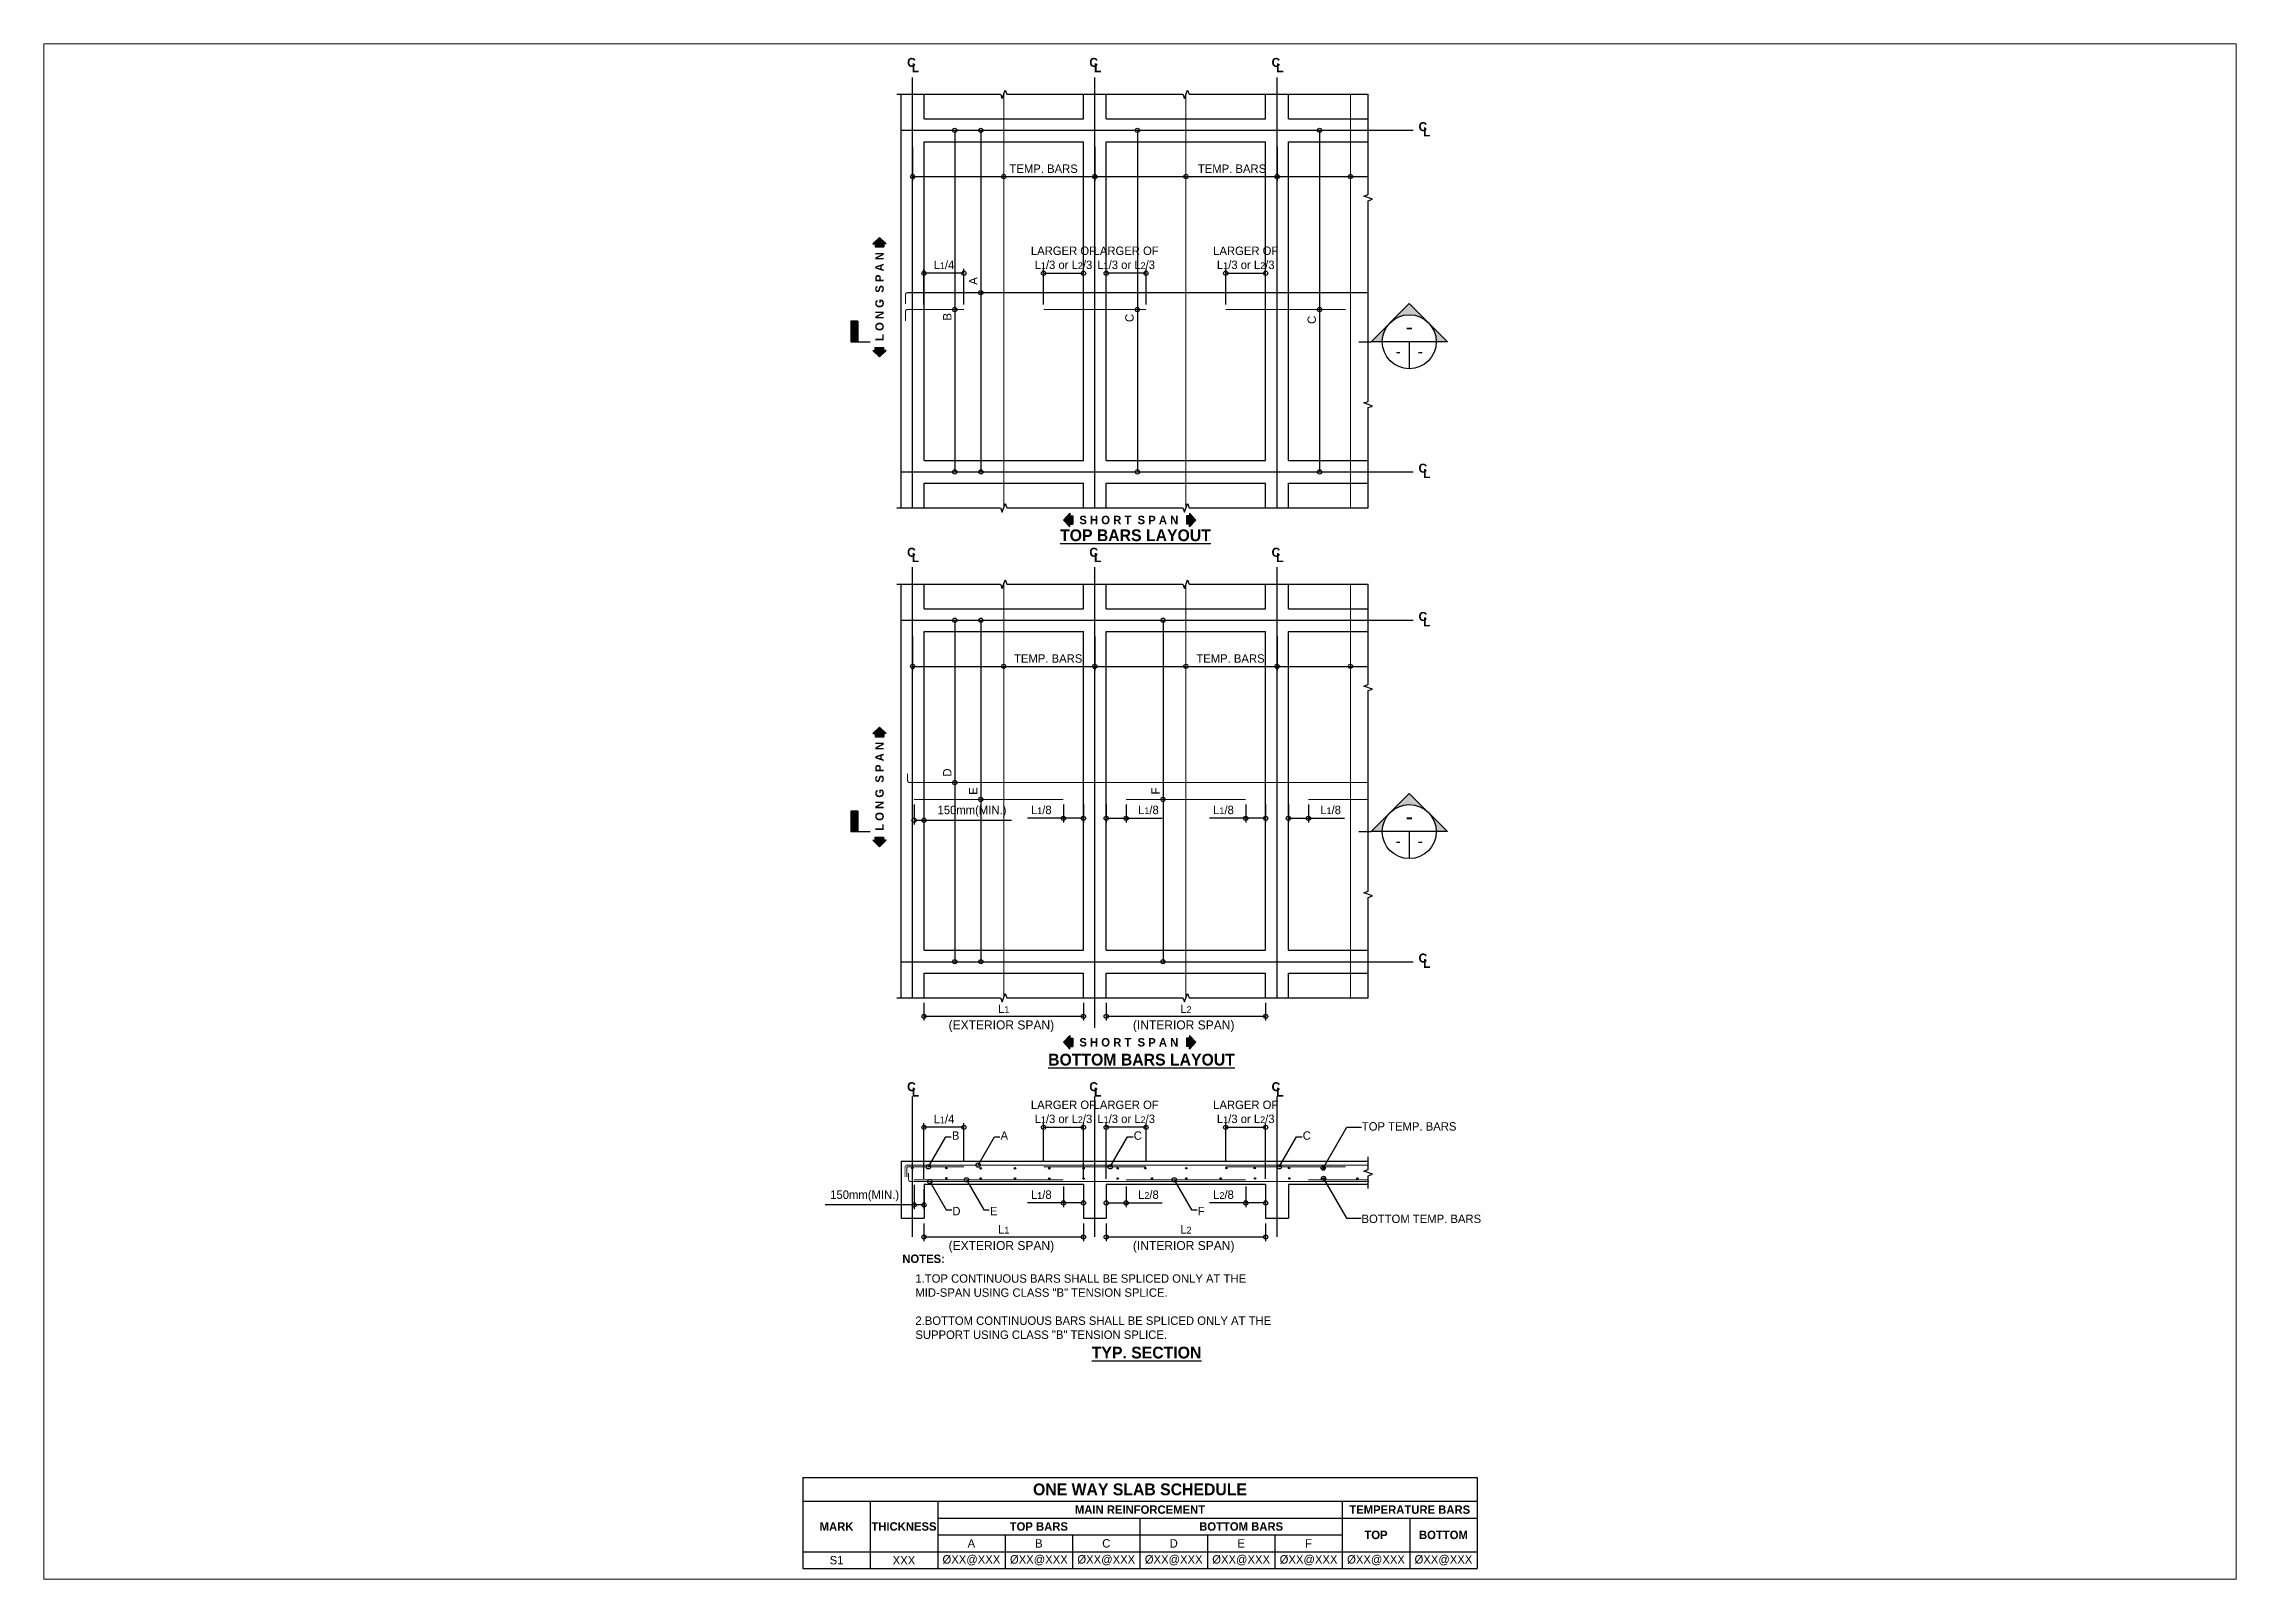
# Paper-space layout 'Layout1' of a CAD drawing. Header units: millimetres. Extents: x 29 to 262, y 20 to 183.
# The model-space entities are those that its viewports show. They can reach past a viewport. Long polylines and large blocks are cut down to what shows.
import ezdxf

# ---------------------------------------------------------------- set-up
doc = ezdxf.new("R2010")
doc.units = ezdxf.units.MM
doc.header["$PDMODE"] = 3
doc.linetypes.add('CENTER2', pattern=[28.575, 19.05, -3.175, 3.175, -3.175])
doc.linetypes.add('HIDDEN2', pattern=[4.7625, 3.175, -1.5875])
for name, color, linetype in [('G-ANNO-DIM', 106, 'Continuous'), ('G-ANNO-SECTIONS', 4, 'Continuous'), ('G-ANNO-TITLE', 7, 'Continuous'), ('G-GRID LINES', 8, 'Continuous'), ('G-HATCHES', 8, 'Continuous'), ('S-DETAILS', 254, 'Continuous'), ('S-REBARS', 162, 'Continuous')]:
    doc.layers.add(name, color=color, linetype=linetype)
doc.styles.add('Century', font='GOTHIC.TTF')
doc.styles.add('Century Bold', font='GOTHICB.TTF')
doc.dimstyles.new('DIM1_30', dxfattribs={"dimscale": 30, "dimtxt": 2.5, "dimasz": 2.5, "dimexe": 1.25, "dimexo": 1.5, "dimgap": 1, "dimtad": 1, "dimdec": 0, "dimtxsty": 'Century', "dimblk": 'SMALL', "dimcen": 2.5, "dimadec": 0, "dimazin": 0, "dimtfac": 1, "dimtdec": 0, "dimtmove": 0, "dimatfit": 3, "dimfxl": 1, "dimarcsym": 0})

psp = doc.layouts.get("Layout1")

msp = doc.modelspace()

# ---------------------------------------------------------------- texts
at = {"attachment_point": 5}
for s, insert, char_height, width, style in [('ONE WAY SLAB SCHEDULE', (147219.1, 49224.8), 105, 6000, 'Century Bold'), ('MAIN REINFORCEMENT', (147219.1, 49044.8), 75, 3600, 'Century Bold'), ('TEMPERATURE BARS', (149619.1, 49044.8), 75, 1200, 'Century Bold'), ('MARK', (144519.1, 48894.8), 75, 600, 'Century Bold'), ('THICKNESS', (145119.1, 48894.8), 75, 600, 'Century Bold'), ('A', (145719.1, 48744.8), 75, 600, 'Century'), ('TOP BARS', (146319.1, 48894.8), 75, 1800, 'Century Bold'), ('B', (146319.1, 48744.8), 75, 600, 'Century'), ('C', (146919.1, 48744.8), 75, 600, 'Century'), ('D', (147519.1, 48744.8), 75, 600, 'Century'), ('BOTTOM BARS', (148119.1, 48894.8), 75, 1800, 'Century Bold'), ('E', (148119.1, 48744.8), 75, 600, 'Century'), ('F', (148719.1, 48744.8), 75, 600, 'Century'), ('TOP', (149319.1, 48819.8), 75, 600, 'Century Bold'), ('BOTTOM', (149919.1, 48819.8), 75, 600, 'Century Bold'), ('S1', (144519.1, 48594.8), 75, 600, 'Century'), ('XXX', (145119.1, 48594.8), 75, 600, 'Century'), ('%%CXX@XXX', (145719.1, 48594.8), 75, 600, 'Century'), ('%%CXX@XXX', (146319.1, 48594.8), 75, 600, 'Century'), ('%%CXX@XXX', (146919.1, 48594.8), 75, 600, 'Century'), ('%%CXX@XXX', (147519.1, 48594.8), 75, 600, 'Century'), ('%%CXX@XXX', (148119.1, 48594.8), 75, 600, 'Century'), ('%%CXX@XXX', (148719.1, 48594.8), 75, 600, 'Century'), ('%%CXX@XXX', (149319.1, 48594.8), 75, 600, 'Century'), ('%%CXX@XXX', (149919.1, 48594.8), 75, 600, 'Century')]:
    msp.add_mtext(s, dxfattribs=dict(at, insert=insert, char_height=char_height, width=width, style=style))
at = {"layer": 'G-ANNO-DIM', "style": 'Century Bold'}
for p in [(144939.2, 59446.2), (144939.2, 55086.5)]:
    msp.add_text('L O N G  S P A N', height=75, rotation=90, dxfattribs=at).set_placement(p)
at = {"layer": 'G-ANNO-DIM'}
for s, height, style, p in [('S H O R T  S P A N', 75, 'Century Bold', (146679.4, 57815.6)), ('(EXTERIOR SPAN)', 80, 'Century', (145516.2, 53319)), ('(INTERIOR SPAN)', 80, 'Century', (147156.3, 53319)), ('S H O R T  S P A N', 75, 'Century Bold', (146679.4, 53167)), ('(EXTERIOR SPAN)', 80, 'Century', (145516.2, 51355.6)), ('(INTERIOR SPAN)', 80, 'Century', (147156.3, 51355.6))]:
    msp.add_text(s, height=height, dxfattribs=dict(at, style=style)).set_placement(p)
at = {"layer": 'G-ANNO-DIM', "color": 7, "char_height": 80, "width": 142.382, "attachment_point": 1, "style": 'Century'}
for s, insert in [('{\\fCentury Gothic|b1|i0|c0|p34;C}', (145147.2, 61965.5)), ('{\\fCentury Gothic|b1|i0|c0|p34;L}', (145188.3, 61918.1)), ('{\\fCentury Gothic|b1|i0|c0|p34;C}', (146768.6, 61965.5)), ('{\\fCentury Gothic|b1|i0|c0|p34;L}', (146809.8, 61918.1)), ('{\\fCentury Gothic|b1|i0|c0|p34;C}', (148390.1, 61965.5)), ('{\\fCentury Gothic|b1|i0|c0|p34;L}', (148431.2, 61918.1)), ('{\\fCentury Gothic|b1|i0|c0|p34;C}', (149697.6, 61393.9)), ('{\\fCentury Gothic|b1|i0|c0|p34;L}', (149738.7, 61346.5)), ('{\\fCentury Gothic|b1|i0|c0|p34;C}', (149697.6, 58354.2)), ('{\\fCentury Gothic|b1|i0|c0|p34;L}', (149738.7, 58306.8)), ('{\\fCentury Gothic|b1|i0|c0|p34;C}', (145147.2, 57605.7)), ('{\\fCentury Gothic|b1|i0|c0|p34;L}', (145188.3, 57558.3)), ('{\\fCentury Gothic|b1|i0|c0|p34;C}', (146768.6, 57605.7)), ('{\\fCentury Gothic|b1|i0|c0|p34;L}', (146809.8, 57558.3)), ('{\\fCentury Gothic|b1|i0|c0|p34;C}', (148390.1, 57605.7)), ('{\\fCentury Gothic|b1|i0|c0|p34;L}', (148431.2, 57558.3)), ('{\\fCentury Gothic|b1|i0|c0|p34;C}', (149697.6, 57034.2)), ('{\\fCentury Gothic|b1|i0|c0|p34;L}', (149738.7, 56986.8)), ('{\\fCentury Gothic|b1|i0|c0|p34;C}', (149697.6, 53994.5)), ('{\\fCentury Gothic|b1|i0|c0|p34;L}', (149738.7, 53947.1)), ('{\\fCentury Gothic|b1|i0|c0|p34;C}', (145147.2, 52849.4)), ('{\\fCentury Gothic|b1|i0|c0|p34;L}', (145188.3, 52802)), ('{\\fCentury Gothic|b1|i0|c0|p34;C}', (146768.6, 52849.4)), ('{\\fCentury Gothic|b1|i0|c0|p34;L}', (146809.8, 52802)), ('{\\fCentury Gothic|b1|i0|c0|p34;C}', (148390.1, 52849.4)), ('{\\fCentury Gothic|b1|i0|c0|p34;L}', (148431.2, 52802))]:
    msp.add_mtext(s, dxfattribs=dict(at, insert=insert))
at = {"layer": 'G-ANNO-DIM', "char_height": 75, "width": 1910.763, "line_spacing_factor": 0.900296, "style": 'Century'}
for s, insert, attachment_point in [('\\A1;TOP TEMP. BARS', (149193.2, 52493.5), 1), ('\\A1;BOTTOM TEMP. BARS', (149190.1, 51595), 7)]:
    msp.add_mtext(s, dxfattribs=dict(at, insert=insert, attachment_point=attachment_point))
at = {"layer": 'G-ANNO-DIM', "char_height": 75, "style": 'Century'}
for s, insert, width, attachment_point in [('B', (145545.7, 52412.1), 468.48, 1), ('A', (145978.6, 52412.1), 468.48, 1), ('C', (147163.5, 52412.1), 468.48, 1), ('C', (148667.5, 52412.1), 468.48, 1), ('D', (145549.5, 51664.5), 468.48, 7), ('E', (145884.3, 51664.5), 468.48, 7), ('F', (147732.7, 51664.5), 468.48, 7), ('{\\fCentury Gothic|b1|i0|c0|p34;NOTES:}', (145104.3, 51315.3), 351.101, 1), ('1.TOP CONTINUOUS BARS SHALL BE SPLICED ONLY AT THE MID-SPAN USING CLASS "B" TENSION SPLICE. \\P\\P2.BOTTOM CONTINUOUS BARS SHALL BE SPLICED ONLY AT THE SUPPORT USING CLASS "B" TENSION SPLICE. ', (145220.6, 51139.6), 3378.53, 1)]:
    msp.add_mtext(s, dxfattribs=dict(at, insert=insert, width=width, attachment_point=attachment_point))
at = {"layer": 'G-ANNO-SECTIONS', "attachment_point": 5, "style": 'Century'}
for insert, char_height, width in [((149615.2, 59574.4), 150, 474.275), ((149516.1, 59354.6), 105, 198.213), ((149714.3, 59354.6), 105, 198.213), ((149615.2, 55214.7), 150, 474.275), ((149516.1, 54994.9), 105, 198.213), ((149714.3, 54994.9), 105, 198.213)]:
    msp.add_mtext('-', dxfattribs=dict(at, insert=insert, char_height=char_height, width=width))
at = {"layer": 'G-ANNO-TITLE', "style": 'Century Bold'}
for s, p in [('%%UTOP BARS LAYOUT', (146507.8, 57664.7)), ('%%UBOTTOM BARS LAYOUT', (146401.7, 52997.8)), ('%%UTYP. SECTION', (146789.9, 50390.4))]:
    msp.add_text(s, height=104.999, dxfattribs=at).set_placement(p)

# ---------------------------------------------------------------- blocks, each defined once
blk = doc.blocks.new('_Small')
at = {"color": 0, "linetype": 'ByBlock', "lineweight": -2}
blk.add_circle((0, 0), 0.25, dxfattribs=at)
blk = doc.blocks.new('*D33')
at = {"layer": 'Defpoints', "color": 0, "transparency": 16777216}
for p in [(145297, 51638), (146716, 51638), (146716, 51472)]:
    blk.add_point(p, dxfattribs=at)
at = {"layer": 'G-ANNO-DIM', "color": 0, "lineweight": -2, "transparency": 16777216}
for p, q in [((145297, 51593), (145297, 51435)), ((146716, 51593), (146716, 51435)), ((145297, 51472), (146716, 51472))]:
    blk.add_line(p, q, dxfattribs=at)
at = {"layer": 'G-ANNO-DIM', "color": 0, "lineweight": -2, "transparency": 16777216, "xscale": 75, "yscale": 75, "zscale": 75, "rotation": 180}
blk.add_blockref('_Small', (145297, 51472), dxfattribs=at)
at = {"layer": 'G-ANNO-DIM', "color": 0, "lineweight": -2, "transparency": 16777216, "xscale": 75, "yscale": 75, "zscale": 75}
blk.add_blockref('_Small', (146716, 51472), dxfattribs=at)
at = {"layer": 'G-ANNO-DIM', "color": 0, "transparency": 16777216, "insert": (146006, 51540), "char_height": 75, "attachment_point": 5, "style": 'Century'}
blk.add_mtext('L{\\H0.8x;1}', dxfattribs=at)
blk = doc.blocks.new('*D34')
at = {"layer": 'Defpoints', "color": 0, "transparency": 16777216}
for p in [(146919, 51638), (148337, 51638), (148337, 51472)]:
    blk.add_point(p, dxfattribs=at)
at = {"layer": 'G-ANNO-DIM', "color": 0, "lineweight": -2, "transparency": 16777216}
for p, q in [((146919, 51593), (146919, 51435)), ((148337, 51593), (148337, 51435)), ((146919, 51472), (148337, 51472))]:
    blk.add_line(p, q, dxfattribs=at)
at = {"layer": 'G-ANNO-DIM', "color": 0, "lineweight": -2, "transparency": 16777216, "xscale": 75, "yscale": 75, "zscale": 75, "rotation": 180}
blk.add_blockref('_Small', (146919, 51472), dxfattribs=at)
at = {"layer": 'G-ANNO-DIM', "color": 0, "lineweight": -2, "transparency": 16777216, "xscale": 75, "yscale": 75, "zscale": 75}
blk.add_blockref('_Small', (148337, 51472), dxfattribs=at)
at = {"layer": 'G-ANNO-DIM', "color": 0, "transparency": 16777216, "insert": (147628, 51540), "char_height": 75, "attachment_point": 5, "style": 'Century'}
blk.add_mtext('L{\\H0.8x;2}', dxfattribs=at)
blk = doc.blocks.new('*D4')
at = {"layer": 'Defpoints', "color": 0, "transparency": 16777216}
for p in [(145209, 51981), (145297, 51943), (145297, 51757)]:
    blk.add_point(p, dxfattribs=at)
at = {"layer": 'G-ANNO-DIM', "color": 0, "lineweight": -2, "transparency": 16777216}
for p, q in [((145209, 51936), (145209, 51720)), ((145297, 51898), (145297, 51720)), ((145209, 51757), (144417, 51757)), ((145297, 51757), (145209, 51757))]:
    blk.add_line(p, q, dxfattribs=at)
at = {"layer": 'G-ANNO-DIM', "color": 0, "lineweight": -2, "transparency": 16777216, "xscale": 75, "yscale": 75, "zscale": 75, "rotation": 180}
blk.add_blockref('_Small', (145209, 51757), dxfattribs=at)
at = {"layer": 'G-ANNO-DIM', "color": 0, "lineweight": -2, "transparency": 16777216, "xscale": 75, "yscale": 75, "zscale": 75}
blk.add_blockref('_Small', (145297, 51757), dxfattribs=at)
at = {"layer": 'G-ANNO-DIM', "color": 0, "transparency": 16777216, "insert": (144769, 51837), "char_height": 75, "attachment_point": 5, "style": 'Century'}
blk.add_mtext('150mm(MIN.)', dxfattribs=at)
blk = doc.blocks.new('*D5')
at = {"layer": 'Defpoints', "color": 0, "transparency": 16777216}
for p in [(146538, 51965), (146716, 51943), (146538, 51775)]:
    blk.add_point(p, dxfattribs=at)
at = {"layer": 'G-ANNO-DIM', "color": 0, "lineweight": -2, "transparency": 16777216}
for p, q in [((146538, 51920), (146538, 51737)), ((146716, 51898), (146716, 51737)), ((146538, 51775), (146218, 51775)), ((146716, 51775), (146538, 51775))]:
    blk.add_line(p, q, dxfattribs=at)
at = {"layer": 'G-ANNO-DIM', "color": 0, "lineweight": -2, "transparency": 16777216, "xscale": 75, "yscale": 75, "zscale": 75, "rotation": 180}
blk.add_blockref('_Small', (146538, 51775), dxfattribs=at)
at = {"layer": 'G-ANNO-DIM', "color": 0, "lineweight": -2, "transparency": 16777216, "xscale": 75, "yscale": 75, "zscale": 75}
blk.add_blockref('_Small', (146716, 51775), dxfattribs=at)
at = {"layer": 'G-ANNO-DIM', "color": 0, "transparency": 16777216, "insert": (146341, 51848), "char_height": 75, "attachment_point": 5, "style": 'Century'}
blk.add_mtext('L{\\H0.8x;1}/8', dxfattribs=at)
blk = doc.blocks.new('*D6')
at = {"layer": 'Defpoints', "color": 0, "transparency": 16777216}
for p in [(146919, 51943), (147096, 51965), (147096, 51775)]:
    blk.add_point(p, dxfattribs=at)
at = {"layer": 'G-ANNO-DIM', "color": 0, "lineweight": -2, "transparency": 16777216}
for p, q in [((146919, 51898), (146919, 51737)), ((147096, 51920), (147096, 51737)), ((146919, 51775), (147096, 51775)), ((147096, 51775), (147416, 51775))]:
    blk.add_line(p, q, dxfattribs=at)
at = {"layer": 'G-ANNO-DIM', "color": 0, "lineweight": -2, "transparency": 16777216, "xscale": 75, "yscale": 75, "zscale": 75, "rotation": 180}
blk.add_blockref('_Small', (146919, 51775), dxfattribs=at)
at = {"layer": 'G-ANNO-DIM', "color": 0, "lineweight": -2, "transparency": 16777216, "xscale": 75, "yscale": 75, "zscale": 75}
blk.add_blockref('_Small', (147096, 51775), dxfattribs=at)
at = {"layer": 'G-ANNO-DIM', "color": 0, "transparency": 16777216, "insert": (147294, 51848), "char_height": 75, "attachment_point": 5, "style": 'Century'}
blk.add_mtext('L{\\H0.8x;2}/8', dxfattribs=at)
blk = doc.blocks.new('*D7')
at = {"layer": 'Defpoints', "color": 0, "transparency": 16777216}
for p in [(145297, 52448), (145652, 52096), (145297, 51943)]:
    blk.add_point(p, dxfattribs=at)
at = {"layer": 'G-ANNO-DIM', "color": 0, "lineweight": -2, "transparency": 16777216}
for p, q in [((145297, 51988), (145297, 52485)), ((145652, 52141), (145652, 52485)), ((145652, 52448), (145297, 52448))]:
    blk.add_line(p, q, dxfattribs=at)
at = {"layer": 'G-ANNO-DIM', "color": 0, "lineweight": -2, "transparency": 16777216, "xscale": 75, "yscale": 75, "zscale": 75, "rotation": 180}
blk.add_blockref('_Small', (145297, 52448), dxfattribs=at)
at = {"layer": 'G-ANNO-DIM', "color": 0, "lineweight": -2, "transparency": 16777216, "xscale": 75, "yscale": 75, "zscale": 75}
blk.add_blockref('_Small', (145652, 52448), dxfattribs=at)
at = {"layer": 'G-ANNO-DIM', "color": 0, "transparency": 16777216, "insert": (145475, 52521), "char_height": 75, "attachment_point": 5, "style": 'Century'}
blk.add_mtext('L{\\H0.8x;1}/4', dxfattribs=at)
blk = doc.blocks.new('*D8')
at = {"layer": 'Defpoints', "color": 0, "transparency": 16777216}
for p in [(146716, 52448), (146361, 52096), (146716, 51943)]:
    blk.add_point(p, dxfattribs=at)
at = {"layer": 'G-ANNO-DIM', "color": 0, "lineweight": -2, "transparency": 16777216}
for p, q in [((146361, 52141), (146361, 52485)), ((146716, 51988), (146716, 52485)), ((146361, 52448), (146716, 52448))]:
    blk.add_line(p, q, dxfattribs=at)
at = {"layer": 'G-ANNO-DIM', "color": 0, "lineweight": -2, "transparency": 16777216, "xscale": 75, "yscale": 75, "zscale": 75, "rotation": 180}
blk.add_blockref('_Small', (146361, 52448), dxfattribs=at)
at = {"layer": 'G-ANNO-DIM', "color": 0, "lineweight": -2, "transparency": 16777216, "xscale": 75, "yscale": 75, "zscale": 75}
blk.add_blockref('_Small', (146716, 52448), dxfattribs=at)
at = {"layer": 'G-ANNO-DIM', "color": 0, "transparency": 16777216, "insert": (146538, 52585), "char_height": 75, "attachment_point": 5, "style": 'Century'}
blk.add_mtext('LARGER OF\\PL{\\H0.8x;1}/3 or L{\\H0.8x;2}/3', dxfattribs=at)
blk = doc.blocks.new('*D9')
at = {"layer": 'Defpoints', "color": 0, "transparency": 16777216}
for p in [(146919, 52448), (147273, 52096), (146919, 51943)]:
    blk.add_point(p, dxfattribs=at)
at = {"layer": 'G-ANNO-DIM', "color": 0, "lineweight": -2, "transparency": 16777216}
for p, q in [((146919, 51988), (146919, 52485)), ((147273, 52141), (147273, 52485)), ((147273, 52448), (146919, 52448))]:
    blk.add_line(p, q, dxfattribs=at)
at = {"layer": 'G-ANNO-DIM', "color": 0, "lineweight": -2, "transparency": 16777216, "xscale": 75, "yscale": 75, "zscale": 75, "rotation": 180}
blk.add_blockref('_Small', (146919, 52448), dxfattribs=at)
at = {"layer": 'G-ANNO-DIM', "color": 0, "lineweight": -2, "transparency": 16777216, "xscale": 75, "yscale": 75, "zscale": 75}
blk.add_blockref('_Small', (147273, 52448), dxfattribs=at)
at = {"layer": 'G-ANNO-DIM', "color": 0, "transparency": 16777216, "insert": (147096, 52585), "char_height": 75, "attachment_point": 5, "style": 'Century'}
blk.add_mtext('LARGER OF\\PL{\\H0.8x;1}/3 or L{\\H0.8x;2}/3', dxfattribs=at)
blk = doc.blocks.new('*D10')
at = {"layer": 'Defpoints', "color": 0, "transparency": 16777216}
for p in [(148337, 52448), (147982, 52096), (148337, 51943)]:
    blk.add_point(p, dxfattribs=at)
at = {"layer": 'G-ANNO-DIM', "color": 0, "lineweight": -2, "transparency": 16777216}
for p, q in [((147982, 52141), (147982, 52485)), ((148337, 51988), (148337, 52485)), ((147982, 52448), (148337, 52448))]:
    blk.add_line(p, q, dxfattribs=at)
at = {"layer": 'G-ANNO-DIM', "color": 0, "lineweight": -2, "transparency": 16777216, "xscale": 75, "yscale": 75, "zscale": 75, "rotation": 180}
blk.add_blockref('_Small', (147982, 52448), dxfattribs=at)
at = {"layer": 'G-ANNO-DIM', "color": 0, "lineweight": -2, "transparency": 16777216, "xscale": 75, "yscale": 75, "zscale": 75}
blk.add_blockref('_Small', (148337, 52448), dxfattribs=at)
at = {"layer": 'G-ANNO-DIM', "color": 0, "transparency": 16777216, "insert": (148160, 52585), "char_height": 75, "attachment_point": 5, "style": 'Century'}
blk.add_mtext('LARGER OF\\PL{\\H0.8x;1}/3 or L{\\H0.8x;2}/3', dxfattribs=at)
blk = doc.blocks.new('*D11')
at = {"layer": 'Defpoints', "color": 0, "transparency": 16777216}
for p in [(148160, 51965), (148337, 51943), (148160, 51775)]:
    blk.add_point(p, dxfattribs=at)
at = {"layer": 'G-ANNO-DIM', "color": 0, "lineweight": -2, "transparency": 16777216}
for p, q in [((148160, 51920), (148160, 51737)), ((148337, 51898), (148337, 51737)), ((148160, 51775), (147839, 51775)), ((148337, 51775), (148160, 51775))]:
    blk.add_line(p, q, dxfattribs=at)
at = {"layer": 'G-ANNO-DIM', "color": 0, "lineweight": -2, "transparency": 16777216, "xscale": 75, "yscale": 75, "zscale": 75, "rotation": 180}
blk.add_blockref('_Small', (148160, 51775), dxfattribs=at)
at = {"layer": 'G-ANNO-DIM', "color": 0, "lineweight": -2, "transparency": 16777216, "xscale": 75, "yscale": 75, "zscale": 75}
blk.add_blockref('_Small', (148337, 51775), dxfattribs=at)
at = {"layer": 'G-ANNO-DIM', "color": 0, "transparency": 16777216, "insert": (147962, 51848), "char_height": 75, "attachment_point": 5, "style": 'Century'}
blk.add_mtext('L{\\H0.8x;2}/8', dxfattribs=at)
blk = doc.blocks.new('*D12')
at = {"layer": 'Defpoints', "color": 0, "transparency": 16777216}
for p in [(145297, 53601), (146716, 53601), (146716, 53436)]:
    blk.add_point(p, dxfattribs=at)
at = {"layer": 'G-ANNO-DIM', "color": 0, "lineweight": -2, "transparency": 16777216}
for p, q in [((145297, 53556), (145297, 53398)), ((146716, 53556), (146716, 53398)), ((145297, 53436), (146716, 53436))]:
    blk.add_line(p, q, dxfattribs=at)
at = {"layer": 'G-ANNO-DIM', "color": 0, "lineweight": -2, "transparency": 16777216, "xscale": 75, "yscale": 75, "zscale": 75, "rotation": 180}
blk.add_blockref('_Small', (145297, 53436), dxfattribs=at)
at = {"layer": 'G-ANNO-DIM', "color": 0, "lineweight": -2, "transparency": 16777216, "xscale": 75, "yscale": 75, "zscale": 75}
blk.add_blockref('_Small', (146716, 53436), dxfattribs=at)
at = {"layer": 'G-ANNO-DIM', "color": 0, "transparency": 16777216, "insert": (146006, 53503), "char_height": 75, "attachment_point": 5, "style": 'Century'}
blk.add_mtext('L{\\H0.8x;1}', dxfattribs=at)
blk = doc.blocks.new('*D13')
at = {"layer": 'Defpoints', "color": 0, "transparency": 16777216}
for p in [(146919, 53601), (148337, 53601), (148337, 53436)]:
    blk.add_point(p, dxfattribs=at)
at = {"layer": 'G-ANNO-DIM', "color": 0, "lineweight": -2, "transparency": 16777216}
for p, q in [((146919, 53556), (146919, 53398)), ((148337, 53556), (148337, 53398)), ((146919, 53436), (148337, 53436))]:
    blk.add_line(p, q, dxfattribs=at)
at = {"layer": 'G-ANNO-DIM', "color": 0, "lineweight": -2, "transparency": 16777216, "xscale": 75, "yscale": 75, "zscale": 75, "rotation": 180}
blk.add_blockref('_Small', (146919, 53436), dxfattribs=at)
at = {"layer": 'G-ANNO-DIM', "color": 0, "lineweight": -2, "transparency": 16777216, "xscale": 75, "yscale": 75, "zscale": 75}
blk.add_blockref('_Small', (148337, 53436), dxfattribs=at)
at = {"layer": 'G-ANNO-DIM', "color": 0, "transparency": 16777216, "insert": (147628, 53503), "char_height": 75, "attachment_point": 5, "style": 'Century'}
blk.add_mtext('L{\\H0.8x;2}', dxfattribs=at)
blk = doc.blocks.new('arrow')
at = {"layer": 'G-HATCHES'}
h = blk.add_hatch(color=256, dxfattribs=at)
h.dxf.hatch_style = 1
h.paths.add_polyline_path([(200860, 43821), (200860, 43677), (200682, 43677), (200682, 43175), (200860, 43175), (200860, 43031), (201237, 43426)])
for p, q in [((200682, 43677), (200682, 43175)), ((200860, 43677), (200682, 43677)), ((201237, 43426), (200860, 43821)), ((200860, 43821), (200860, 43677)), ((200860, 43175), (200682, 43175)), ((201237, 43426), (200860, 43031)), ((200860, 43031), (200860, 43175))]:
    blk.add_line(p, q)
blk = doc.blocks.new('*D14')
at = {"layer": 'Defpoints', "color": 0, "transparency": 16777216}
for p in [(145196, 56860), (146817, 56860), (146817, 56550)]:
    blk.add_point(p, dxfattribs=at)
at = {"layer": 'G-ANNO-DIM', "color": 0, "lineweight": -2, "transparency": 16777216}
for p, q in [((145196, 56815), (145196, 56513)), ((146817, 56815), (146817, 56513)), ((145196, 56550), (146817, 56550))]:
    blk.add_line(p, q, dxfattribs=at)
at = {"layer": 'G-ANNO-DIM', "color": 0, "lineweight": -2, "transparency": 16777216, "xscale": 75, "yscale": 75, "zscale": 75, "rotation": 180}
blk.add_blockref('_Small', (145196, 56550), dxfattribs=at)
at = {"layer": 'G-ANNO-DIM', "color": 0, "lineweight": -2, "transparency": 16777216, "xscale": 75, "yscale": 75, "zscale": 75}
blk.add_blockref('_Small', (146817, 56550), dxfattribs=at)
at = {"layer": 'G-ANNO-DIM', "color": 0, "transparency": 16777216, "insert": (146402, 56620), "char_height": 75, "attachment_point": 5, "style": 'Century'}
blk.add_mtext('TEMP. BARS', dxfattribs=at)
blk = doc.blocks.new('*D15')
at = {"layer": 'Defpoints', "color": 0, "transparency": 16777216}
for p in [(145209, 55366), (145297, 55366), (145297, 55181)]:
    blk.add_point(p, dxfattribs=at)
at = {"layer": 'G-ANNO-DIM', "color": 0, "lineweight": -2, "transparency": 16777216}
for p, q in [((145209, 55321), (145209, 55143)), ((145297, 55321), (145297, 55143)), ((145209, 55181), (145297, 55181)), ((145297, 55181), (146076, 55181))]:
    blk.add_line(p, q, dxfattribs=at)
at = {"layer": 'G-ANNO-DIM', "color": 0, "lineweight": -2, "transparency": 16777216, "xscale": 75, "yscale": 75, "zscale": 75, "rotation": 180}
blk.add_blockref('_Small', (145209, 55181), dxfattribs=at)
at = {"layer": 'G-ANNO-DIM', "color": 0, "lineweight": -2, "transparency": 16777216, "xscale": 75, "yscale": 75, "zscale": 75}
blk.add_blockref('_Small', (145297, 55181), dxfattribs=at)
at = {"layer": 'G-ANNO-DIM', "color": 0, "transparency": 16777216, "insert": (145724, 55261), "char_height": 75, "attachment_point": 5, "style": 'Century'}
blk.add_mtext('150mm(MIN.)', dxfattribs=at)
blk = doc.blocks.new('*D16')
at = {"layer": 'Defpoints', "color": 0, "transparency": 16777216}
for p in [(146538, 55366), (146716, 55366), (146538, 55198)]:
    blk.add_point(p, dxfattribs=at)
at = {"layer": 'G-ANNO-DIM', "color": 0, "lineweight": -2, "transparency": 16777216}
for p, q in [((146538, 55321), (146538, 55161)), ((146716, 55321), (146716, 55161)), ((146538, 55198), (146218, 55198)), ((146716, 55198), (146538, 55198))]:
    blk.add_line(p, q, dxfattribs=at)
at = {"layer": 'G-ANNO-DIM', "color": 0, "lineweight": -2, "transparency": 16777216, "xscale": 75, "yscale": 75, "zscale": 75, "rotation": 180}
blk.add_blockref('_Small', (146538, 55198), dxfattribs=at)
at = {"layer": 'G-ANNO-DIM', "color": 0, "lineweight": -2, "transparency": 16777216, "xscale": 75, "yscale": 75, "zscale": 75}
blk.add_blockref('_Small', (146716, 55198), dxfattribs=at)
at = {"layer": 'G-ANNO-DIM', "color": 0, "transparency": 16777216, "insert": (146341, 55272), "char_height": 75, "attachment_point": 5, "style": 'Century'}
blk.add_mtext('L{\\H0.8x;1}/8', dxfattribs=at)
blk = doc.blocks.new('*D17')
at = {"layer": 'Defpoints', "color": 0, "transparency": 16777216}
for p in [(146919, 55366), (147096, 55366), (147096, 55198)]:
    blk.add_point(p, dxfattribs=at)
at = {"layer": 'G-ANNO-DIM', "color": 0, "lineweight": -2, "transparency": 16777216}
for p, q in [((146919, 55321), (146919, 55161)), ((147096, 55321), (147096, 55161)), ((146919, 55198), (147096, 55198)), ((147096, 55198), (147416, 55198))]:
    blk.add_line(p, q, dxfattribs=at)
at = {"layer": 'G-ANNO-DIM', "color": 0, "lineweight": -2, "transparency": 16777216, "xscale": 75, "yscale": 75, "zscale": 75, "rotation": 180}
blk.add_blockref('_Small', (146919, 55198), dxfattribs=at)
at = {"layer": 'G-ANNO-DIM', "color": 0, "lineweight": -2, "transparency": 16777216, "xscale": 75, "yscale": 75, "zscale": 75}
blk.add_blockref('_Small', (147096, 55198), dxfattribs=at)
at = {"layer": 'G-ANNO-DIM', "color": 0, "transparency": 16777216, "insert": (147294, 55272), "char_height": 75, "attachment_point": 5, "style": 'Century'}
blk.add_mtext('L{\\H0.8x;1}/8', dxfattribs=at)
blk = doc.blocks.new('*D18')
at = {"layer": 'Defpoints', "color": 0, "transparency": 16777216}
for p in [(148160, 55366), (148337, 55366), (148160, 55198)]:
    blk.add_point(p, dxfattribs=at)
at = {"layer": 'G-ANNO-DIM', "color": 0, "lineweight": -2, "transparency": 16777216}
for p, q in [((148160, 55321), (148160, 55161)), ((148337, 55321), (148337, 55161)), ((148160, 55198), (147839, 55198)), ((148337, 55198), (148160, 55198))]:
    blk.add_line(p, q, dxfattribs=at)
at = {"layer": 'G-ANNO-DIM', "color": 0, "lineweight": -2, "transparency": 16777216, "xscale": 75, "yscale": 75, "zscale": 75, "rotation": 180}
blk.add_blockref('_Small', (148160, 55198), dxfattribs=at)
at = {"layer": 'G-ANNO-DIM', "color": 0, "lineweight": -2, "transparency": 16777216, "xscale": 75, "yscale": 75, "zscale": 75}
blk.add_blockref('_Small', (148337, 55198), dxfattribs=at)
at = {"layer": 'G-ANNO-DIM', "color": 0, "transparency": 16777216, "insert": (147962, 55272), "char_height": 75, "attachment_point": 5, "style": 'Century'}
blk.add_mtext('L{\\H0.8x;1}/8', dxfattribs=at)
blk = doc.blocks.new('*D19')
at = {"layer": 'Defpoints', "color": 0, "transparency": 16777216}
for p in [(148540, 55366), (148718, 55366), (148718, 55198)]:
    blk.add_point(p, dxfattribs=at)
at = {"layer": 'G-ANNO-DIM', "color": 0, "lineweight": -2, "transparency": 16777216}
for p, q in [((148540, 55321), (148540, 55161)), ((148718, 55321), (148718, 55161)), ((148540, 55198), (148718, 55198)), ((148718, 55198), (149038, 55198))]:
    blk.add_line(p, q, dxfattribs=at)
at = {"layer": 'G-ANNO-DIM', "color": 0, "lineweight": -2, "transparency": 16777216, "xscale": 75, "yscale": 75, "zscale": 75, "rotation": 180}
blk.add_blockref('_Small', (148540, 55198), dxfattribs=at)
at = {"layer": 'G-ANNO-DIM', "color": 0, "lineweight": -2, "transparency": 16777216, "xscale": 75, "yscale": 75, "zscale": 75}
blk.add_blockref('_Small', (148718, 55198), dxfattribs=at)
at = {"layer": 'G-ANNO-DIM', "color": 0, "transparency": 16777216, "insert": (148915, 55272), "char_height": 75, "attachment_point": 5, "style": 'Century'}
blk.add_mtext('L{\\H0.8x;1}/8', dxfattribs=at)
blk = doc.blocks.new('*D35')
at = {"layer": 'Defpoints', "color": 0, "transparency": 16777216}
for p in [(145297, 56961), (145297, 53922), (145571, 53922)]:
    blk.add_point(p, dxfattribs=at)
at = {"layer": 'G-ANNO-DIM', "color": 0, "lineweight": -2, "transparency": 16777216}
for p, q in [((145342, 56961), (145609, 56961)), ((145571, 56961), (145571, 53922)), ((145342, 53922), (145609, 53922))]:
    blk.add_line(p, q, dxfattribs=at)
at = {"layer": 'G-ANNO-DIM', "color": 0, "lineweight": -2, "transparency": 16777216, "xscale": 75, "yscale": 75, "zscale": 75}
for p, rotation in [((145571, 56961), 90), ((145571, 53922), 270)]:
    blk.add_blockref('_Small', p, dxfattribs=dict(at, rotation=rotation))
at = {"layer": 'G-ANNO-DIM', "color": 0, "transparency": 16777216, "insert": (145504, 55605), "char_height": 75, "width": 865.69, "attachment_point": 5, "rotation": 90, "style": 'Century'}
blk.add_mtext('D', dxfattribs=at)
blk = doc.blocks.new('*D20')
at = {"layer": 'Defpoints', "color": 0, "transparency": 16777216}
for p in [(145297, 56961), (145297, 53922), (145803, 53922)]:
    blk.add_point(p, dxfattribs=at)
at = {"layer": 'G-ANNO-DIM', "color": 0, "lineweight": -2, "transparency": 16777216}
for p, q in [((145342, 56961), (145840, 56961)), ((145803, 56961), (145803, 53922)), ((145342, 53922), (145840, 53922))]:
    blk.add_line(p, q, dxfattribs=at)
at = {"layer": 'G-ANNO-DIM', "color": 0, "lineweight": -2, "transparency": 16777216, "xscale": 75, "yscale": 75, "zscale": 75}
for p, rotation in [((145803, 56961), 90), ((145803, 53922), 270)]:
    blk.add_blockref('_Small', p, dxfattribs=dict(at, rotation=rotation))
at = {"layer": 'G-ANNO-DIM', "color": 0, "transparency": 16777216, "insert": (145735, 55441), "char_height": 75, "width": 865.69, "attachment_point": 5, "rotation": 90, "style": 'Century'}
blk.add_mtext('E', dxfattribs=at)
blk = doc.blocks.new('*D21')
at = {"layer": 'Defpoints', "color": 0, "transparency": 16777216}
for p in [(146919, 56961), (146919, 53922), (147424, 53922)]:
    blk.add_point(p, dxfattribs=at)
at = {"layer": 'G-ANNO-DIM', "color": 0, "lineweight": -2, "transparency": 16777216}
for p, q in [((146964, 56961), (147462, 56961)), ((147424, 56961), (147424, 53922)), ((146964, 53922), (147462, 53922))]:
    blk.add_line(p, q, dxfattribs=at)
at = {"layer": 'G-ANNO-DIM', "color": 0, "lineweight": -2, "transparency": 16777216, "xscale": 75, "yscale": 75, "zscale": 75}
for p, rotation in [((147424, 56961), 90), ((147424, 53922), 270)]:
    blk.add_blockref('_Small', p, dxfattribs=dict(at, rotation=rotation))
at = {"layer": 'G-ANNO-DIM', "color": 0, "transparency": 16777216, "insert": (147357, 55441), "char_height": 75, "width": 865.69, "attachment_point": 5, "rotation": 90, "style": 'Century'}
blk.add_mtext('F', dxfattribs=at)
blk = doc.blocks.new('*D22')
at = {"layer": 'Defpoints', "color": 0, "transparency": 16777216}
for p in [(145196, 61219), (146817, 61219), (146817, 60910)]:
    blk.add_point(p, dxfattribs=at)
at = {"layer": 'G-ANNO-DIM', "color": 0, "lineweight": -2, "transparency": 16777216}
for p, q in [((145196, 61174), (145196, 60872)), ((146817, 61174), (146817, 60872)), ((145196, 60910), (146817, 60910))]:
    blk.add_line(p, q, dxfattribs=at)
at = {"layer": 'G-ANNO-DIM', "color": 0, "lineweight": -2, "transparency": 16777216, "xscale": 75, "yscale": 75, "zscale": 75, "rotation": 180}
blk.add_blockref('_Small', (145196, 60910), dxfattribs=at)
at = {"layer": 'G-ANNO-DIM', "color": 0, "lineweight": -2, "transparency": 16777216, "xscale": 75, "yscale": 75, "zscale": 75}
blk.add_blockref('_Small', (146817, 60910), dxfattribs=at)
at = {"layer": 'G-ANNO-DIM', "color": 0, "transparency": 16777216, "insert": (146362, 60979), "char_height": 75, "attachment_point": 5, "style": 'Century'}
blk.add_mtext('TEMP. BARS', dxfattribs=at)
blk = doc.blocks.new('*D23')
at = {"layer": 'Defpoints', "color": 0, "transparency": 16777216}
for p in [(146817, 61219), (148439, 61219), (148439, 60910)]:
    blk.add_point(p, dxfattribs=at)
at = {"layer": 'G-ANNO-DIM', "color": 0, "lineweight": -2, "transparency": 16777216}
for p, q in [((146817, 61174), (146817, 60872)), ((148439, 61174), (148439, 60872)), ((146817, 60910), (148439, 60910))]:
    blk.add_line(p, q, dxfattribs=at)
at = {"layer": 'G-ANNO-DIM', "color": 0, "lineweight": -2, "transparency": 16777216, "xscale": 75, "yscale": 75, "zscale": 75, "rotation": 180}
blk.add_blockref('_Small', (146817, 60910), dxfattribs=at)
at = {"layer": 'G-ANNO-DIM', "color": 0, "lineweight": -2, "transparency": 16777216, "xscale": 75, "yscale": 75, "zscale": 75}
blk.add_blockref('_Small', (148439, 60910), dxfattribs=at)
at = {"layer": 'G-ANNO-DIM', "color": 0, "transparency": 16777216, "insert": (148038, 60979), "char_height": 75, "attachment_point": 5, "style": 'Century'}
blk.add_mtext('TEMP. BARS', dxfattribs=at)
blk = doc.blocks.new('*D24')
at = {"layer": 'Defpoints', "color": 0, "transparency": 16777216}
for p in [(145297, 60049), (145297, 59726), (145652, 59726)]:
    blk.add_point(p, dxfattribs=at)
at = {"layer": 'G-ANNO-DIM', "color": 0, "lineweight": -2, "transparency": 16777216}
for p, q in [((145297, 59771), (145297, 60087)), ((145652, 59771), (145652, 60087)), ((145652, 60049), (145297, 60049))]:
    blk.add_line(p, q, dxfattribs=at)
at = {"layer": 'G-ANNO-DIM', "color": 0, "lineweight": -2, "transparency": 16777216, "xscale": 75, "yscale": 75, "zscale": 75, "rotation": 180}
blk.add_blockref('_Small', (145297, 60049), dxfattribs=at)
at = {"layer": 'G-ANNO-DIM', "color": 0, "lineweight": -2, "transparency": 16777216, "xscale": 75, "yscale": 75, "zscale": 75}
blk.add_blockref('_Small', (145652, 60049), dxfattribs=at)
at = {"layer": 'G-ANNO-DIM', "color": 0, "transparency": 16777216, "insert": (145475, 60123), "char_height": 75, "attachment_point": 5, "style": 'Century'}
blk.add_mtext('L{\\H0.8x;1}/4', dxfattribs=at)
blk = doc.blocks.new('*D25')
at = {"layer": 'Defpoints', "color": 0, "transparency": 16777216}
for p in [(146716, 60049), (146361, 59726), (146716, 59726)]:
    blk.add_point(p, dxfattribs=at)
at = {"layer": 'G-ANNO-DIM', "color": 0, "lineweight": -2, "transparency": 16777216}
for p, q in [((146361, 59771), (146361, 60087)), ((146716, 59771), (146716, 60087)), ((146361, 60049), (146716, 60049))]:
    blk.add_line(p, q, dxfattribs=at)
at = {"layer": 'G-ANNO-DIM', "color": 0, "lineweight": -2, "transparency": 16777216, "xscale": 75, "yscale": 75, "zscale": 75, "rotation": 180}
blk.add_blockref('_Small', (146361, 60049), dxfattribs=at)
at = {"layer": 'G-ANNO-DIM', "color": 0, "lineweight": -2, "transparency": 16777216, "xscale": 75, "yscale": 75, "zscale": 75}
blk.add_blockref('_Small', (146716, 60049), dxfattribs=at)
at = {"layer": 'G-ANNO-DIM', "color": 0, "transparency": 16777216, "insert": (146538, 60186), "char_height": 75, "attachment_point": 5, "style": 'Century'}
blk.add_mtext('LARGER OF\\PL{\\H0.8x;1}/3 or L{\\H0.8x;2}/3', dxfattribs=at)
blk = doc.blocks.new('*D26')
at = {"layer": 'Defpoints', "color": 0, "transparency": 16777216}
for p in [(146919, 60049), (146919, 59726), (147273, 59726)]:
    blk.add_point(p, dxfattribs=at)
at = {"layer": 'G-ANNO-DIM', "color": 0, "lineweight": -2, "transparency": 16777216}
for p, q in [((146919, 59771), (146919, 60087)), ((147273, 59771), (147273, 60087)), ((147273, 60049), (146919, 60049))]:
    blk.add_line(p, q, dxfattribs=at)
at = {"layer": 'G-ANNO-DIM', "color": 0, "lineweight": -2, "transparency": 16777216, "xscale": 75, "yscale": 75, "zscale": 75, "rotation": 180}
blk.add_blockref('_Small', (146919, 60049), dxfattribs=at)
at = {"layer": 'G-ANNO-DIM', "color": 0, "lineweight": -2, "transparency": 16777216, "xscale": 75, "yscale": 75, "zscale": 75}
blk.add_blockref('_Small', (147273, 60049), dxfattribs=at)
at = {"layer": 'G-ANNO-DIM', "color": 0, "transparency": 16777216, "insert": (147096, 60186), "char_height": 75, "attachment_point": 5, "style": 'Century'}
blk.add_mtext('LARGER OF\\PL{\\H0.8x;1}/3 or L{\\H0.8x;2}/3', dxfattribs=at)
blk = doc.blocks.new('*D27')
at = {"layer": 'Defpoints', "color": 0, "transparency": 16777216}
for p in [(148337, 60049), (147982, 59726), (148337, 59726)]:
    blk.add_point(p, dxfattribs=at)
at = {"layer": 'G-ANNO-DIM', "color": 0, "lineweight": -2, "transparency": 16777216}
for p, q in [((147982, 59771), (147982, 60087)), ((148337, 59771), (148337, 60087)), ((147982, 60049), (148337, 60049))]:
    blk.add_line(p, q, dxfattribs=at)
at = {"layer": 'G-ANNO-DIM', "color": 0, "lineweight": -2, "transparency": 16777216, "xscale": 75, "yscale": 75, "zscale": 75, "rotation": 180}
blk.add_blockref('_Small', (147982, 60049), dxfattribs=at)
at = {"layer": 'G-ANNO-DIM', "color": 0, "lineweight": -2, "transparency": 16777216, "xscale": 75, "yscale": 75, "zscale": 75}
blk.add_blockref('_Small', (148337, 60049), dxfattribs=at)
at = {"layer": 'G-ANNO-DIM', "color": 0, "transparency": 16777216, "insert": (148160, 60186), "char_height": 75, "attachment_point": 5, "style": 'Century'}
blk.add_mtext('LARGER OF\\PL{\\H0.8x;1}/3 or L{\\H0.8x;2}/3', dxfattribs=at)
blk = doc.blocks.new('*D28')
at = {"layer": 'Defpoints', "color": 0, "transparency": 16777216}
for p in [(145297, 61321), (145297, 58281), (145571, 58281)]:
    blk.add_point(p, dxfattribs=at)
at = {"layer": 'G-ANNO-DIM', "color": 0, "lineweight": -2, "transparency": 16777216}
for p, q in [((145342, 61321), (145609, 61321)), ((145571, 61321), (145571, 58281)), ((145342, 58281), (145609, 58281))]:
    blk.add_line(p, q, dxfattribs=at)
at = {"layer": 'G-ANNO-DIM', "color": 0, "lineweight": -2, "transparency": 16777216, "xscale": 75, "yscale": 75, "zscale": 75}
for p, rotation in [((145571, 61321), 90), ((145571, 58281), 270)]:
    blk.add_blockref('_Small', p, dxfattribs=dict(at, rotation=rotation))
at = {"layer": 'G-ANNO-DIM', "color": 0, "transparency": 16777216, "insert": (145504, 59662), "char_height": 75, "width": 865.69, "attachment_point": 5, "rotation": 90, "style": 'Century'}
blk.add_mtext('B', dxfattribs=at)
blk = doc.blocks.new('*D29')
at = {"layer": 'Defpoints', "color": 0, "transparency": 16777216}
for p in [(145529, 61321), (145529, 58281), (145803, 58281)]:
    blk.add_point(p, dxfattribs=at)
at = {"layer": 'G-ANNO-DIM', "color": 0, "lineweight": -2, "transparency": 16777216}
for p, q in [((145574, 61321), (145840, 61321)), ((145803, 61321), (145803, 58281)), ((145574, 58281), (145840, 58281))]:
    blk.add_line(p, q, dxfattribs=at)
at = {"layer": 'G-ANNO-DIM', "color": 0, "lineweight": -2, "transparency": 16777216, "xscale": 75, "yscale": 75, "zscale": 75}
for p, rotation in [((145803, 61321), 90), ((145803, 58281), 270)]:
    blk.add_blockref('_Small', p, dxfattribs=dict(at, rotation=rotation))
at = {"layer": 'G-ANNO-DIM', "color": 0, "transparency": 16777216, "insert": (145735, 59980), "char_height": 75, "width": 865.69, "attachment_point": 5, "rotation": 90, "style": 'Century'}
blk.add_mtext('A', dxfattribs=at)
blk = doc.blocks.new('*D30')
at = {"layer": 'Defpoints', "color": 0, "transparency": 16777216}
for p in [(146919, 61321), (146919, 58281), (147196, 58281)]:
    blk.add_point(p, dxfattribs=at)
at = {"layer": 'G-ANNO-DIM', "color": 0, "lineweight": -2, "transparency": 16777216}
for p, q in [((146964, 61321), (147233, 61321)), ((147196, 61321), (147196, 58281)), ((146964, 58281), (147233, 58281))]:
    blk.add_line(p, q, dxfattribs=at)
at = {"layer": 'G-ANNO-DIM', "color": 0, "lineweight": -2, "transparency": 16777216, "xscale": 75, "yscale": 75, "zscale": 75}
for p, rotation in [((147196, 61321), 90), ((147196, 58281), 270)]:
    blk.add_blockref('_Small', p, dxfattribs=dict(at, rotation=rotation))
at = {"layer": 'G-ANNO-DIM', "color": 0, "transparency": 16777216, "insert": (147126, 59651), "char_height": 75, "width": 865.69, "attachment_point": 5, "rotation": 90, "style": 'Century'}
blk.add_mtext('C', dxfattribs=at)
blk = doc.blocks.new('Section Callout_tail')
h = blk.add_hatch(color=4)
h.dxf.hatch_style = 1
h.paths.add_polyline_path([(469, 0), (576, 0), (576, 305), (469, 305)])
at = {"color": 4}
for p, q in [((576, 0), (288, 0)), ((469, 305), (469, 0)), ((469, 305), (576, 305)), ((576, 305), (576, 0))]:
    blk.add_line(p, q, dxfattribs=at)
blk = doc.blocks.new('SECTION ARROW')
h = blk.add_hatch(color=256)
h.dxf.hatch_style = 1
h.paths.add_polyline_path([(113681, 446035, -0.198912), (114247, 446269), (114247, 446600)])
h.paths.add_polyline_path([(113116, 445469), (113681, 444903, -0.198912), (113447, 445469, -0.198912), (113681, 446035)])
h.paths.add_polyline_path([(114247, 444338), (114247, 444669, -0.198912), (113681, 444903)])
for p, q in [((114247, 446600), (113116, 445469)), ((114247, 446600), (114247, 446269)), ((114247, 444338), (113116, 445469)), ((114247, 444669), (114247, 444338)), ((114247, 443976), (114247, 444338))]:
    blk.add_line(p, q)
blk.add_circle((114247, 445469), 800)
blk = doc.blocks.new('*D31')
at = {"layer": 'Defpoints', "color": 0, "transparency": 16777216}
for p in [(148540, 61321), (148540, 58281), (148817, 58281)]:
    blk.add_point(p, dxfattribs=at)
at = {"layer": 'G-ANNO-DIM', "color": 0, "lineweight": -2, "transparency": 16777216}
for p, q in [((148585, 61321), (148855, 61321)), ((148817, 61321), (148817, 58281)), ((148585, 58281), (148855, 58281))]:
    blk.add_line(p, q, dxfattribs=at)
at = {"layer": 'G-ANNO-DIM', "color": 0, "lineweight": -2, "transparency": 16777216, "xscale": 75, "yscale": 75, "zscale": 75}
for p, rotation in [((148817, 61321), 90), ((148817, 58281), 270)]:
    blk.add_blockref('_Small', p, dxfattribs=dict(at, rotation=rotation))
at = {"layer": 'G-ANNO-DIM', "color": 0, "transparency": 16777216, "insert": (148748, 59634), "char_height": 75, "width": 865.69, "attachment_point": 5, "rotation": 90, "style": 'Century'}
blk.add_mtext('C', dxfattribs=at)
blk = doc.blocks.new('*D32')
at = {"layer": 'Defpoints', "color": 0, "transparency": 16777216}
for p in [(146817, 56860), (148439, 56860), (148439, 56550)]:
    blk.add_point(p, dxfattribs=at)
at = {"layer": 'G-ANNO-DIM', "color": 0, "lineweight": -2, "transparency": 16777216}
for p, q in [((146817, 56815), (146817, 56513)), ((148439, 56815), (148439, 56513)), ((146817, 56550), (148439, 56550))]:
    blk.add_line(p, q, dxfattribs=at)
at = {"layer": 'G-ANNO-DIM', "color": 0, "lineweight": -2, "transparency": 16777216, "xscale": 75, "yscale": 75, "zscale": 75, "rotation": 180}
blk.add_blockref('_Small', (146817, 56550), dxfattribs=at)
at = {"layer": 'G-ANNO-DIM', "color": 0, "lineweight": -2, "transparency": 16777216, "xscale": 75, "yscale": 75, "zscale": 75}
blk.add_blockref('_Small', (148439, 56550), dxfattribs=at)
at = {"layer": 'G-ANNO-DIM', "color": 0, "transparency": 16777216, "insert": (148024, 56620), "char_height": 75, "attachment_point": 5, "style": 'Century'}
blk.add_mtext('TEMP. BARS', dxfattribs=at)

# ---------------------------------------------------------------- dimensions: what is measured, and where the dimension line sits
at = {"layer": 'G-ANNO-DIM'}
for base, p1, p2, angle, text, picture, middle in [((145571.1, 58281.3), (145297.4, 61321), (145297.4, 58281.3), 90, 'B', '*D28', (145571.1, 59661.7)), ((145802.8, 58281.3), (145529, 61321), (145529, 58281.3), 90, 'A', '*D29', (145802.8, 59980.3)), ((147195.7, 58281.3), (146918.8, 61321), (146918.8, 58281.3), 90, 'C', '*D30', (147195.7, 59651.2)), ((148817.1, 58281.3), (148540.2, 61321), (148540.2, 58281.3), 90, 'C', '*D31', (148817.1, 59633.5)), ((146715.6, 60049.4), (146361, 59726.2), (146715.6, 59726.2), 180, 'LARGER OF\\PL{\\H0.8x;1}/3 or L{\\H0.8x;2}/3', '*D25', (146538.3, 60049.4)), ((148337, 60049.4), (147982.5, 59726.2), (148337, 59726.2), 180, 'LARGER OF\\PL{\\H0.8x;1}/3 or L{\\H0.8x;2}/3', '*D27', (148159.8, 60049.4)), ((145571.1, 53921.6), (145297.4, 56961.3), (145297.4, 53921.6), 90, 'D', '*D35', (145571.1, 55605.2)), ((145802.8, 53921.6), (145297.4, 56961.3), (145297.4, 53921.6), 90, 'E', '*D20', (145802.8, 55441.5)), ((147424.3, 53921.6), (146918.8, 56961.3), (146918.8, 53921.6), 90, 'F', '*D21', (147424.3, 55441.5)), ((146715.6, 52447.8), (146361, 52095.8), (146715.6, 51942.7), 180, 'LARGER OF\\PL{\\H0.8x;1}/3 or L{\\H0.8x;2}/3', '*D8', (146538.3, 52447.8)), ((148337, 52447.8), (147982.5, 52095.8), (148337, 51942.7), 180, 'LARGER OF\\PL{\\H0.8x;1}/3 or L{\\H0.8x;2}/3', '*D10', (148159.8, 52447.8))]:
    dim = msp.add_linear_dim(base=base, p1=p1, p2=p2, angle=angle, text=text, dimstyle='DIM1_30', dxfattribs=at)
    dim.commit()
    dim.dimension.update_dxf_attribs({"geometry": picture, "text_midpoint": middle, "dimtype": 160})
for base, p1, p2, text, picture, middle in [((146817.2, 60909.9), (145195.8, 61219.4), (146817.2, 61219.4), 'TEMP. BARS', '*D22', (146362.2, 60909.9)), ((148438.6, 60909.9), (146817.2, 61219.4), (148438.6, 61219.4), 'TEMP. BARS', '*D23', (148038.5, 60909.9)), ((146918.8, 60049.4), (147273.4, 59726.2), (146918.8, 59726.2), 'LARGER OF\\PL{\\H0.8x;1}/3 or L{\\H0.8x;2}/3', '*D26', (147096.1, 60049.4)), ((146817.2, 56550.2), (145195.8, 56859.7), (146817.2, 56859.7), 'TEMP. BARS', '*D14', (146402.3, 56550.2)), ((148438.6, 56550.2), (146817.2, 56859.7), (148438.6, 56859.7), 'TEMP. BARS', '*D32', (148023.7, 56550.2)), ((145297.4, 55180.9), (145209.4, 55366.3), (145297.4, 55366.3), '150mm(MIN.)', '*D15', (145724.3, 55180.9)), ((146918.8, 52447.8), (147273.4, 52095.8), (146918.8, 51942.7), 'LARGER OF\\PL{\\H0.8x;1}/3 or L{\\H0.8x;2}/3', '*D9', (147096.1, 52447.8)), ((145297.4, 51757.2), (145209.4, 51980.8), (145297.4, 51942.7), '150mm(MIN.)', '*D4', (144768.8, 51757.2))]:
    dim = msp.add_linear_dim(base=base, p1=p1, p2=p2, text=text, dimstyle='DIM1_30', dxfattribs=at)
    dim.commit()
    dim.dimension.update_dxf_attribs({"geometry": picture, "text_midpoint": middle, "dimtype": 160})
for base, p1, p2, text, picture, middle in [((145297.4, 60049.4), (145651.9, 59726.2), (145297.4, 59726.2), 'L{\\H0.8x;1}/4', '*D24', (145474.6, 60122.9)), ((146538.3, 55198.2), (146715.6, 55366.3), (146538.3, 55366.3), 'L{\\H0.8x;1}/8', '*D16', (146340.7, 55271.8)), ((148159.8, 55198.2), (148337, 55366.3), (148159.8, 55366.3), 'L{\\H0.8x;1}/8', '*D18', (147962.1, 55271.8)), ((146715.6, 53435.7), (145297.4, 53601.3), (146715.6, 53601.3), 'L{\\H0.8x;1}', '*D12', (146006.5, 53503.2)), ((148337, 53435.7), (146918.8, 53601.3), (148337, 53601.3), 'L{\\H0.8x;2}', '*D13', (147627.9, 53503.2)), ((145297.4, 52447.8), (145651.9, 52095.8), (145297.4, 51942.7), 'L{\\H0.8x;1}/4', '*D7', (145474.6, 52521.4)), ((146538.3, 51774.5), (146715.6, 51942.7), (146538.3, 51964.8), 'L{\\H0.8x;1}/8', '*D5', (146340.7, 51848.1)), ((148159.8, 51774.5), (148337, 51942.7), (148159.8, 51964.8), 'L{\\H0.8x;2}/8', '*D11', (147962.1, 51848.1)), ((146715.6, 51472.4), (145297.4, 51637.9), (146715.6, 51637.9), 'L{\\H0.8x;1}', '*D33', (146006.5, 51539.9)), ((148337, 51472.4), (146918.8, 51637.9), (148337, 51637.9), 'L{\\H0.8x;2}', '*D34', (147627.9, 51539.9))]:
    dim = msp.add_linear_dim(base=base, p1=p1, p2=p2, text=text, dimstyle='DIM1_30', dxfattribs=at)
    dim.commit()
    dim.dimension.update_dxf_attribs({"geometry": picture, "text_midpoint": middle})
for base, p1, p2, text, picture, middle in [((147096.1, 55198.2), (146918.8, 55366.3), (147096.1, 55366.3), 'L{\\H0.8x;1}/8', '*D17', (147293.7, 55271.8)), ((148717.5, 55198.2), (148540.2, 55366.3), (148717.5, 55366.3), 'L{\\H0.8x;1}/8', '*D19', (148915.2, 55271.8)), ((147096.1, 51774.5), (146918.8, 51942.7), (147096.1, 51964.8), 'L{\\H0.8x;2}/8', '*D6', (147293.7, 51848.1))]:
    dim = msp.add_linear_dim(base=base, p1=p1, p2=p2, angle=180, text=text, dimstyle='DIM1_30', dxfattribs=at)
    dim.commit()
    dim.dimension.update_dxf_attribs({"geometry": picture, "text_midpoint": middle})

# ---------------------------------------------------------------- hatches: boundary and pattern name
at = {"layer": 'S-REBARS'}
h = msp.add_hatch(color=5, dxfattribs=at)
h.dxf.hatch_style = 1
h.paths.add_polyline_path([(145198.5, 52084.6, 1), (145185.8, 52084.6, 1)])
h = msp.add_hatch(color=5, dxfattribs=at)
h.dxf.hatch_style = 1
h.paths.add_polyline_path([(145503.6, 52084.4, 1), (145490.9, 52084.4, 1)])
h = msp.add_hatch(color=5, dxfattribs=at)
h.dxf.hatch_style = 1
h.paths.add_polyline_path([(145808.6, 52082.8, 1), (145795.9, 52082.8, 1)])
h = msp.add_hatch(color=5, dxfattribs=at)
h.dxf.hatch_style = 1
h.paths.add_polyline_path([(146113.4, 52082.8, 1), (146100.7, 52082.8, 1)])
h = msp.add_hatch(color=5, dxfattribs=at)
h.dxf.hatch_style = 1
h.paths.add_polyline_path([(146418.2, 52082.8, 1), (146405.5, 52082.8, 1)])
h = msp.add_hatch(color=5, dxfattribs=at)
h.dxf.hatch_style = 1
h.paths.add_polyline_path([(146723, 52082.5, 1), (146710.3, 52082.5, 1)])
h = msp.add_hatch(color=5, dxfattribs=at)
h.dxf.hatch_style = 1
h.paths.add_polyline_path([(147027.8, 52082.5, 1), (147015.1, 52082.5, 1)])
h = msp.add_hatch(color=5, dxfattribs=at)
h.dxf.hatch_style = 1
h.paths.add_polyline_path([(147273.4, 52084.2, 1), (147260.7, 52084.2, 1)])
h = msp.add_hatch(color=5, dxfattribs=at)
h.dxf.hatch_style = 1
h.paths.add_polyline_path([(147637.1, 52083.9, 1), (147624.4, 52083.9, 1)])
h = msp.add_hatch(color=5, dxfattribs=at)
h.dxf.hatch_style = 1
h.paths.add_polyline_path([(147982.5, 52084.6, -1), (147995.2, 52084.6, -1)])
h = msp.add_hatch(color=5, dxfattribs=at)
h.dxf.hatch_style = 1
h.paths.add_polyline_path([(148246.6, 52084.4, 1), (148233.9, 52084.4, 1)])
h = msp.add_hatch(color=5, dxfattribs=at)
h.dxf.hatch_style = 1
h.paths.add_polyline_path([(148551.8, 52084.4, 1), (148539.1, 52084.4, 1)])
h = msp.add_hatch(color=5, dxfattribs=at)
h.dxf.hatch_style = 1
h.paths.add_polyline_path([(148855.5, 52084.5, 1), (148842.8, 52084.5, 1)])
h = msp.add_hatch(color=5, dxfattribs=at)
h.dxf.hatch_style = 1
h.paths.add_polyline_path([(145503.6, 51994.8, 1), (145490.9, 51994.8, 1)])
h = msp.add_hatch(color=5, dxfattribs=at)
h.dxf.hatch_style = 1
h.paths.add_polyline_path([(145808.6, 51993.2, 1), (145795.9, 51993.2, 1)])
h = msp.add_hatch(color=5, dxfattribs=at)
h.dxf.hatch_style = 1
h.paths.add_polyline_path([(146113.4, 51993.2, 1), (146100.7, 51993.2, 1)])
h = msp.add_hatch(color=5, dxfattribs=at)
h.dxf.hatch_style = 1
h.paths.add_polyline_path([(146418.2, 51991.8, 1), (146405.5, 51991.8, 1)])
h = msp.add_hatch(color=5, dxfattribs=at)
h.dxf.hatch_style = 1
h.paths.add_polyline_path([(146723, 51991.6, 1), (146710.3, 51991.6, 1)])
h = msp.add_hatch(color=5, dxfattribs=at)
h.dxf.hatch_style = 1
h.paths.add_polyline_path([(147027.8, 51991.6, 1), (147015.1, 51991.6, 1)])
h = msp.add_hatch(color=5, dxfattribs=at)
h.dxf.hatch_style = 1
h.paths.add_polyline_path([(147331.9, 51993.3, 1), (147319.2, 51993.3, 1)])
h = msp.add_hatch(color=5, dxfattribs=at)
h.dxf.hatch_style = 1
h.paths.add_polyline_path([(147637.1, 51993, 1), (147624.4, 51993, 1)])
h = msp.add_hatch(color=5, dxfattribs=at)
h.dxf.hatch_style = 1
h.paths.add_polyline_path([(147944.7, 51993, 1), (147932, 51993, 1)])
h = msp.add_hatch(color=5, dxfattribs=at)
h.dxf.hatch_style = 1
h.paths.add_polyline_path([(148249.9, 51992.8, 1), (148237.2, 51992.8, 1)])
h = msp.add_hatch(color=5, dxfattribs=at)
h.dxf.hatch_style = 1
h.paths.add_polyline_path([(148555.1, 51993.2, 1), (148542.4, 51993.2, 1)])
h = msp.add_hatch(color=5, dxfattribs=at)
h.dxf.hatch_style = 1
h.paths.add_polyline_path([(148858.8, 51993.3, 1), (148846.1, 51993.3, 1)])
h = msp.add_hatch(color=5, dxfattribs=at)
h.dxf.hatch_style = 1
h.paths.add_polyline_path([(149160.8, 51991.8, 1), (149148.1, 51991.8, 1)])

# ---------------------------------------------------------------- linework, layer by layer
at = {"color": 6}
for p, q in [((144219.1, 49329.8), (150219.1, 49329.8)), ((144219.1, 49329.8), (144219.1, 48519.8)), ((150219.1, 49329.8), (150219.1, 48519.8)), ((144219.1, 49119.8), (150219.1, 49119.8)), ((144819.1, 49119.8), (144819.1, 48519.8)), ((145419.1, 49119.8), (145419.1, 48519.8)), ((145419.1, 48969.8), (150219.1, 48969.8)), ((147219.1, 48969.8), (147219.1, 48519.8)), ((149019.1, 49119.8), (149019.1, 48519.8)), ((144219.1, 48669.8), (150219.1, 48669.8)), ((144219.1, 48519.8), (150219.1, 48519.8))]:
    msp.add_line(p, q, dxfattribs=at)
at = {"color": 3}
for p, q in [((149619.1, 48969.8), (149619.1, 48519.8)), ((145419.1, 48819.8), (149019.1, 48819.8)), ((146019.1, 48819.8), (146019.1, 48519.8)), ((146619.1, 48819.8), (146619.1, 48519.8)), ((147819.1, 48819.8), (147819.1, 48519.8)), ((148419.1, 48819.8), (148419.1, 48519.8))]:
    msp.add_line(p, q, dxfattribs=at)
at = {"color": 8, "linetype": 'Continuous'}
for points in [[(145054.2, 61641.4), (145979.2, 61641.4), (145992.8, 61603.9), (146020.1, 61678.9), (146033.8, 61641.4), (146148.1, 61641.4), (147600.6, 61641.4), (147614.3, 61603.9), (147641.6, 61678.9), (147655.2, 61641.4), (149249.1, 61641.4)], [(145054.2, 57961), (145979.2, 57961), (145992.8, 57923.5), (146020.1, 57998.5), (146033.8, 57961), (146148.1, 57961), (147600.6, 57961), (147614.3, 57923.5), (147641.6, 57998.5), (147655.2, 57961), (149249.1, 57961), (149249.1, 58853.8), (149286.6, 58867.4), (149211.6, 58894.7), (149249.1, 58908.4), (149249.1, 60579.7), (149249.1, 60694), (149286.6, 60707.7), (149211.6, 60735), (149249.1, 60748.6), (149249.1, 61641.4)], [(145054.2, 57281.7), (145979.2, 57281.7), (145992.8, 57244.2), (146020.1, 57319.2), (146033.8, 57281.7), (146148.1, 57281.7), (147600.6, 57281.7), (147614.3, 57244.2), (147641.6, 57319.2), (147655.2, 57281.7), (149249.1, 57281.7)], [(145054.2, 53601.3), (145979.2, 53601.3), (145992.8, 53563.8), (146020.1, 53638.8), (146033.8, 53601.3), (146148.1, 53601.3), (147600.6, 53601.3), (147614.3, 53563.8), (147641.6, 53638.8), (147655.2, 53601.3), (149249.1, 53601.3), (149249.1, 54494.1), (149286.6, 54507.7), (149211.6, 54535), (149249.1, 54548.7), (149249.1, 56220), (149249.1, 56334.3), (149286.6, 56347.9), (149211.6, 56375.2), (149249.1, 56388.9), (149249.1, 57281.7)], [(149249.1, 51902.7), (149249.1, 52017), (149286.6, 52030.6), (149211.6, 52057.9), (149249.1, 52071.6), (149249.1, 52185.9)]]:
    msp.add_lwpolyline(points, dxfattribs=at)
at = {"layer": 'G-ANNO-DIM'}
for p, q in [((148438.6, 60909.9), (149249.1, 60909.9)), ((148438.6, 56550.2), (149249.1, 56550.2))]:
    msp.add_line(p, q, dxfattribs=at)
for centre in [(146006.5, 60909.9), (147627.9, 60909.9), (149092.1, 60909.9), (145802.8, 59876.2), (145571.1, 59726.2), (147195.7, 59726.2), (148817.1, 59726.2), (146006.5, 56550.2), (147627.9, 56550.2), (149092.1, 56550.2), (145571.1, 55516.5), (145802.8, 55366.3), (147424.3, 55366.3)]:
    msp.add_circle(centre, 18.8, dxfattribs=at)
at = {"layer": 'G-ANNO-SECTIONS', "color": 3}
for p, q in [((149855.2, 59439.4), (149375.2, 59439.4)), ((149615.2, 59439.4), (149615.2, 59199.4)), ((149855.2, 55079.7), (149375.2, 55079.7)), ((149615.2, 55079.7), (149615.2, 54839.7))]:
    msp.add_line(p, q, dxfattribs=at)
at = {"layer": 'G-GRID LINES', "linetype": 'CENTER2', "ltscale": 0.5}
for p, q in [((145195.8, 57961), (145195.8, 61791.4)), ((146817.2, 57961), (146817.2, 61791.4)), ((148438.6, 57961), (148438.6, 61791.4)), ((145094.2, 61321), (149649.1, 61321)), ((145094.2, 58281.3), (149649.1, 58281.3)), ((145195.8, 53601.3), (145195.8, 57431.7)), ((146817.2, 53333), (146817.2, 57431.7)), ((148438.6, 53601.3), (148438.6, 57431.7)), ((145094.2, 56961.3), (149649.1, 56961.3)), ((145094.2, 53921.6), (149649.1, 53921.6)), ((145195.8, 51472.4), (145195.8, 52722)), ((146817.2, 51472.4), (146817.2, 52722)), ((148438.6, 51472.4), (148438.6, 52722))]:
    msp.add_line(p, q, dxfattribs=at)
at = {"layer": 'S-DETAILS', "linetype": 'HIDDEN2', "ltscale": 0.5}
for p, q in [((145094.2, 57961), (145094.2, 61641.4)), ((145297.4, 61422.6), (145297.4, 61641.4)), ((146715.6, 61422.6), (146715.6, 61641.4)), ((146918.8, 61422.6), (146918.8, 61641.4)), ((148337, 61422.6), (148337, 61641.4)), ((148540.2, 61422.6), (148540.2, 61641.4)), ((145297.4, 61422.6), (146715.6, 61422.6)), ((146918.8, 61422.6), (148337, 61422.6)), ((148540.2, 61422.6), (149249.1, 61422.6)), ((145297.4, 58382.9), (145297.4, 61219.4)), ((145297.4, 61219.4), (146715.6, 61219.4)), ((146715.6, 58382.9), (146715.6, 61219.4)), ((146918.8, 58382.9), (146918.8, 61219.4)), ((146918.8, 61219.4), (148337, 61219.4)), ((148337, 58382.9), (148337, 61219.4)), ((148540.2, 58382.9), (148540.2, 61219.4)), ((148540.2, 61219.4), (149249.1, 61219.4)), ((145297.4, 58382.9), (146715.6, 58382.9)), ((146918.8, 58382.9), (148337, 58382.9)), ((148540.2, 58382.9), (149249.1, 58382.9)), ((145297.4, 57961), (145297.4, 58179.7)), ((145297.4, 58179.7), (146715.6, 58179.7)), ((146715.6, 57961), (146715.6, 58179.7)), ((146918.8, 57961), (146918.8, 58179.7)), ((146918.8, 58179.7), (148337, 58179.7)), ((148337, 57961), (148337, 58179.7)), ((148540.2, 57961), (148540.2, 58179.7)), ((148540.2, 58179.7), (149249.1, 58179.7)), ((145094.2, 53601.3), (145094.2, 57281.7)), ((145297.4, 57062.9), (145297.4, 57281.7)), ((146715.6, 57062.9), (146715.6, 57281.7)), ((146918.8, 57062.9), (146918.8, 57281.7)), ((148337, 57062.9), (148337, 57281.7)), ((148540.2, 57062.9), (148540.2, 57281.7)), ((145297.4, 57062.9), (146715.6, 57062.9)), ((146918.8, 57062.9), (148337, 57062.9)), ((148540.2, 57062.9), (149249.1, 57062.9)), ((145297.4, 54023.2), (145297.4, 56859.7)), ((145297.4, 56859.7), (146715.6, 56859.7)), ((146715.6, 54023.2), (146715.6, 56859.7)), ((146918.8, 54023.2), (146918.8, 56859.7)), ((146918.8, 56859.7), (148337, 56859.7)), ((148337, 54023.2), (148337, 56859.7)), ((148540.2, 54023.2), (148540.2, 56859.7)), ((148540.2, 56859.7), (149249.1, 56859.7)), ((145297.4, 54023.2), (146715.6, 54023.2)), ((146918.8, 54023.2), (148337, 54023.2)), ((148540.2, 54023.2), (149249.1, 54023.2)), ((145297.4, 53601.3), (145297.4, 53820)), ((145297.4, 53820), (146715.6, 53820)), ((146715.6, 53601.3), (146715.6, 53820)), ((146918.8, 53601.3), (146918.8, 53820)), ((146918.8, 53820), (148337, 53820)), ((148337, 53601.3), (148337, 53820)), ((148540.2, 53601.3), (148540.2, 53820)), ((148540.2, 53820), (149249.1, 53820))]:
    msp.add_line(p, q, dxfattribs=at)
at = {"layer": 'S-DETAILS', "linetype": 'Continuous'}
for p, q in [((145094.2, 52145.9), (149249.1, 52145.9)), ((145094.2, 52145.9), (145094.2, 51637.9)), ((145297.4, 51942.7), (146715.6, 51942.7)), ((145297.4, 51942.7), (145297.4, 51637.9)), ((146715.6, 51942.7), (146715.6, 51637.9)), ((146918.8, 51942.7), (148337, 51942.7)), ((146918.8, 51942.7), (146918.8, 51637.9)), ((148337, 51942.7), (148337, 51637.9)), ((148540.2, 51942.7), (149249.3, 51942.7)), ((148540.2, 51942.7), (148540.2, 51637.9)), ((148540.2, 51942.7), (148540.2, 51637.9)), ((145094.2, 51637.9), (145297.4, 51637.9)), ((146715.6, 51637.9), (146918.8, 51637.9)), ((148337, 51637.9), (148540.2, 51637.9))]:
    msp.add_line(p, q, dxfattribs=at)
at = {"layer": 'S-REBARS', "color": 4, "const_width": 9.52}
for points in [[(146006.5, 61641.4), (146006.5, 57961)], [(147627.9, 61641.4), (147627.9, 57961)], [(149092.1, 61641.4), (149092.1, 57961)], [(146006.5, 57281.7), (146006.5, 53601.3)], [(147627.9, 57281.7), (147627.9, 53601.3)], [(149092.1, 57281.7), (149092.1, 53601.3)]]:
    msp.add_lwpolyline(points, dxfattribs=at)
at = {"layer": 'S-REBARS', "color": 5}
for points, const_width in [([(149249.1, 59876.2), (145151.3, 59876.2, 0.4142136), (145132.3, 59857.1), (145132.3, 59774.6)], 9.52), ([(145651.9, 59726.2), (145151.3, 59726.2, 0.4142136), (145132.3, 59707.1), (145132.3, 59624.6)], 9.52), ([(149249.1, 55516.3), (145170.4, 55516.5, -0.3335446), (145152.1, 55530.3, -0.0709098), (145151.3, 55535.6), (145151.3, 55594.2)], 9.52), ([(149249.1, 52111.8), (145151.3, 52111.8, 0.4142136), (145128.3, 52088.7), (145128.3, 52006.2)], 8), ([(145651.9, 52095.8), (145151.3, 52095.8, 0.4142136), (145144.3, 52088.7), (145144.3, 52006.2)], 8), ([(149258, 51964.8), (145179.3, 51964.8, -0.3335446), (145161, 51978.5, -0.0709098), (145160.3, 51983.8), (145160.3, 52042.4)], 8)]:
    msp.add_lwpolyline(points, format="xyb", dxfattribs=dict(at, const_width=const_width))
for points, const_width in [([(146361, 59726.2), (147273.4, 59726.2)], 9.52), ([(147982.5, 59726.2), (149048.2, 59726.2)], 9.52), ([(146538.3, 55366.3), (145209.4, 55366.3)], 9.52), ([(147096.1, 55366.3), (148159.8, 55366.3)], 9.52), ([(149249.1, 55366.3), (148717.5, 55366.3)], 9.52), ([(146361, 52095.8), (147273.4, 52095.8)], 8), ([(147982.5, 52095.8), (149048.2, 52095.8)], 8), ([(146538.3, 51980.8), (145209.4, 51980.8)], 8), ([(147096.1, 51980.8), (148159.8, 51980.8)], 8), ([(149249.1, 51980.8), (148717.5, 51980.8)], 8), ([(149249.1, 51964.8), (148717.5, 51964.8)], 8)]:
    msp.add_lwpolyline(points, dxfattribs=dict(at, const_width=const_width))
for centre in [(145192.2, 52084.6), (145497.2, 52084.4), (145802.2, 52082.8), (146107, 52082.8), (146411.8, 52082.8), (146716.6, 52082.5), (147021.4, 52082.5), (147267, 52084.2), (147630.7, 52083.9), (147988.8, 52084.6), (148240.3, 52084.4), (148545.5, 52084.4), (148849.2, 52084.5), (145497.2, 51994.8), (145802.2, 51993.2), (146107, 51993.2), (146411.8, 51991.8), (146716.6, 51991.6), (147021.4, 51991.6), (147325.5, 51993.3), (147630.7, 51993), (147938.4, 51993), (148243.5, 51992.8), (148548.7, 51993.2), (148852.5, 51993.3), (149154.4, 51991.8)]:
    msp.add_circle(centre, 6.35, dxfattribs=at)

# ---------------------------------------------------------------- block references
at = {"layer": 'G-ANNO-SECTIONS', "xscale": 0.3000001566663809, "yscale": 0.3000001566663809, "zscale": 0.3000001566663809, "rotation": 270}
for p in [(15974.4, 93713.5), (15974.4, 89353.8)]:
    msp.add_blockref('SECTION ARROW', p, dxfattribs=at)
at = {"layer": 'G-ANNO-SECTIONS', "xscale": -0.6000003133327618, "yscale": 0.6000003133327618, "zscale": 0.6000003133327618}
for p in [(144991.2, 59439.4), (144991.2, 55079.7)]:
    msp.add_blockref('Section Callout_tail', p, dxfattribs=at)
at = {"layer": 'S-DETAILS', "yscale": 0.1519617570523448, "zscale": 0.1519617570523448, "rotation": 90}
for p, xscale in [((151501.1, 29788), 0.1519617570523448), ((151501.1, 89885.4), -0.1519617570523448), ((151501.1, 25428.3), 0.1519617570523448), ((151501.1, 85525.7), -0.1519617570523448)]:
    msp.add_blockref('arrow', p, dxfattribs=dict(at, xscale=xscale))
at = {"layer": 'S-DETAILS', "yscale": 0.1519617570523448, "zscale": 0.1519617570523448}
for p, xscale in [((177118.6, 51253.7), -0.1519617570523448), ((117136.9, 51253.7), 0.1519617570523448), ((177118.6, 46605.1), -0.1519617570523448), ((117136.9, 46605.1), 0.1519617570523448)]:
    msp.add_blockref('arrow', p, dxfattribs=dict(at, xscale=xscale))

msp.set_redraw_order([(e.dxf.handle, doc.entitydb.next_handle()) for e in msp.query("TEXT MTEXT ATTDEF DIMENSION ARC_DIMENSION")])  # texts and dimensions are drawn at this point

# ---------------------------------------------------------------- leaders
at = {"layer": 'G-ANNO-DIM'}
for points in [[(145336.5, 52095.8), (145490.3, 52362.1), (145540, 52362.1)], [(145778.7, 52111.8), (145923.2, 52362.1), (145972.9, 52362.1)], [(146954.4, 52095.8), (147108.1, 52362.1), (147157.8, 52362.1)], [(148458.3, 52095.8), (148612, 52362.1), (148661.7, 52362.1)], [(148849.2, 52084.5), (149058.9, 52447.8), (149189.3, 52447.8)], [(145349.6, 51964.8), (145494.1, 51714.5), (145543.8, 51714.5)], [(145675.1, 51980.8), (145828.9, 51714.5), (145878.6, 51714.5)], [(147523.5, 51980.8), (147677.3, 51714.5), (147727, 51714.5)], [(148852.5, 51993.3), (149055.8, 51640.7), (149186.2, 51640.7)]]:
    msp.add_leader(points, dimstyle='DIM1_30', override={"dimldrblk": 'Small'}, dxfattribs=at)

# ---------------------------------------------------------------- viewports
at = {"layer": '0'}
psp.add_viewport(center=(145.34, 101.81), size=(232.55, 162.8987), view_center_point=(147219.13, 55258.43), view_height=13664.4961, dxfattribs=at)

doc.saveas('drawing.dxf')
